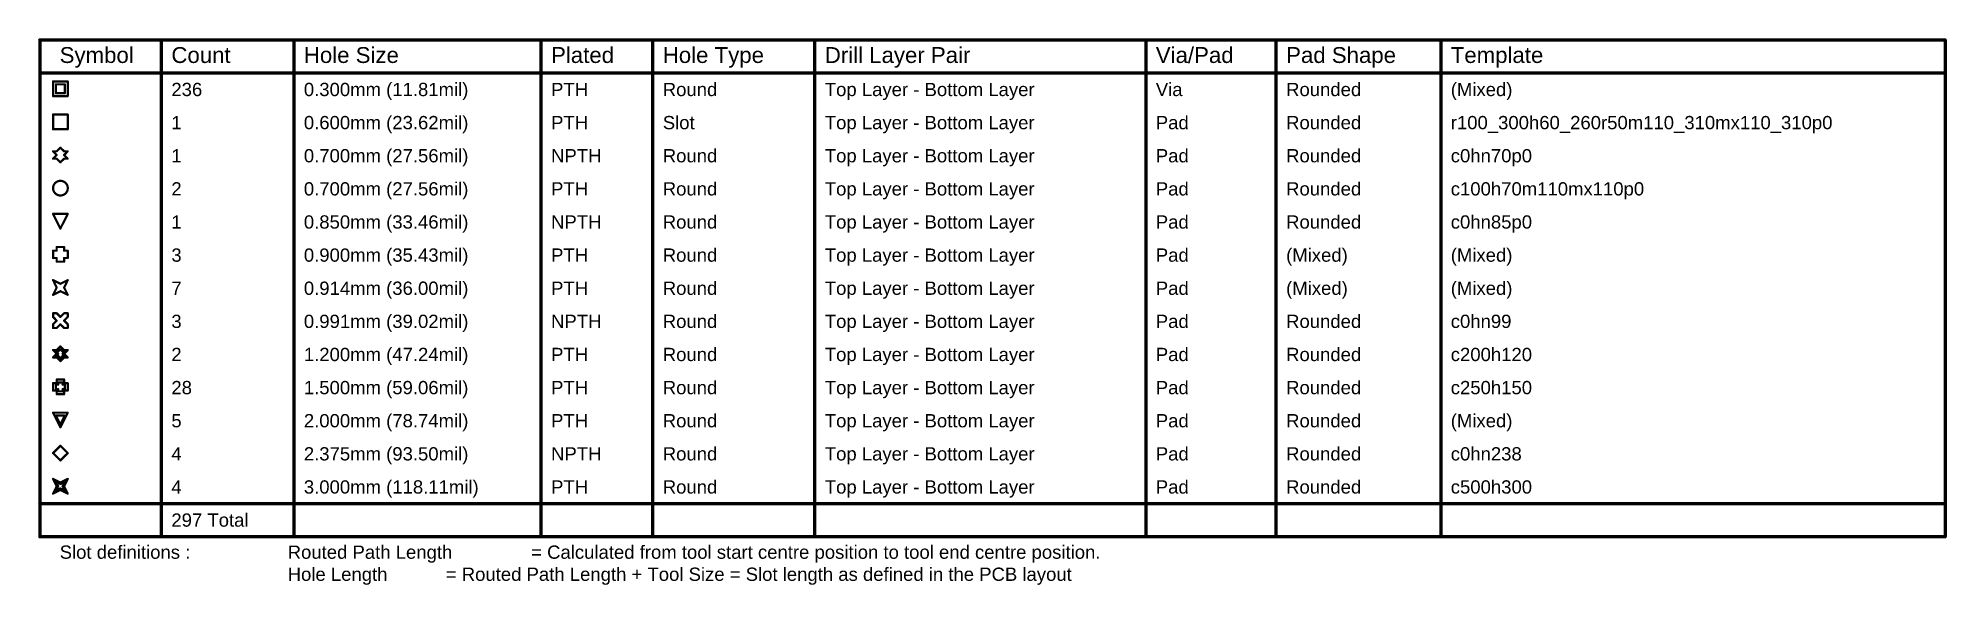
# Model space of a CAD drawing. Header units: inches. Extents: x -5 to 230, y -4 to 159.
# Drawn here: x -5.3 to 214.2, y 95.7 to 158.5 of the extents above; entities that cross this region are included whole.
import ezdxf

# ---------------------------------------------------------------- set-up
doc = ezdxf.new("R2010")
doc.units = ezdxf.units.IN
doc.layers.add('Drill Drawing', color=1, linetype='Continuous')
doc.styles.add('Arial', font='', dxfattribs={"height": 0.2})
doc.styles.get('Arial').set_extended_font_data('Arial')

msp = doc.modelspace()

# ---------------------------------------------------------------- texts
at = {"layer": 'Drill Drawing', "style": 'Arial'}
for s, height, p in [('Symbol', 1.829, (-2.86, 155.68)), ('Count', 1.829, (9.99, 155.68)), ('Hole Size', 1.829, (25.23, 155.68)), ('Plated', 1.829, (53.67, 155.68)), ('Hole Type', 1.829, (66.52, 155.68)), ('Drill Layer Pair', 1.8288, (85.16, 155.68)), ('Via/Pad', 1.829, (123.24, 155.68)), ('Pad Shape', 1.829, (138.23, 155.68)), ('Template', 1.829, (157.17, 155.68)), ('236', 1.524, (9.99, 151.87)), ('0.300mm (11.81mil)', 1.524, (25.23, 151.87)), ('PTH', 1.524, (53.67, 151.87)), ('Round', 1.524, (66.52, 151.87)), ('Top Layer - Bottom Layer', 1.524, (85.16, 151.87)), ('Via', 1.524, (123.24, 151.87)), ('Rounded', 1.524, (138.23, 151.87)), ('(Mixed)', 1.524, (157.17, 151.87)), ('1', 1.52, (9.99, 148.06)), ('0.600mm (23.62mil)', 1.524, (25.23, 148.06)), ('PTH', 1.524, (53.67, 148.06)), ('Slot', 1.524, (66.52, 148.06)), ('Top Layer - Bottom Layer', 1.524, (85.16, 148.06)), ('Pad', 1.524, (123.24, 148.06)), ('Rounded', 1.524, (138.23, 148.06)), ('r100_300h60_260r50m110_310mx110_310p0', 1.524, (157.17, 148.06)), ('1', 1.52, (9.99, 144.25)), ('0.700mm (27.56mil)', 1.524, (25.23, 144.25)), ('NPTH', 1.524, (53.67, 144.25)), ('Round', 1.524, (66.52, 144.25)), ('Top Layer - Bottom Layer', 1.524, (85.16, 144.25)), ('Pad', 1.524, (123.24, 144.25)), ('Rounded', 1.524, (138.23, 144.25)), ('c0hn70p0', 1.524, (157.17, 144.25)), ('2', 1.52, (9.99, 140.44)), ('0.700mm (27.56mil)', 1.524, (25.23, 140.44)), ('PTH', 1.524, (53.67, 140.44)), ('Round', 1.524, (66.52, 140.44)), ('Top Layer - Bottom Layer', 1.524, (85.16, 140.44)), ('Pad', 1.524, (123.24, 140.44)), ('Rounded', 1.524, (138.23, 140.44)), ('c100h70m110mx110p0', 1.524, (157.17, 140.44)), ('1', 1.52, (9.99, 136.63)), ('0.850mm (33.46mil)', 1.524, (25.23, 136.63)), ('NPTH', 1.524, (53.67, 136.63)), ('Round', 1.524, (66.52, 136.63)), ('Top Layer - Bottom Layer', 1.524, (85.16, 136.63)), ('Pad', 1.524, (123.24, 136.63)), ('Rounded', 1.524, (138.23, 136.63)), ('c0hn85p0', 1.524, (157.17, 136.63)), ('3', 1.52, (9.99, 132.82)), ('0.900mm (35.43mil)', 1.524, (25.23, 132.82)), ('PTH', 1.524, (53.67, 132.82)), ('Round', 1.524, (66.52, 132.82)), ('Top Layer - Bottom Layer', 1.524, (85.16, 132.82)), ('Pad', 1.524, (123.24, 132.82)), ('(Mixed)', 1.524, (138.23, 132.82)), ('(Mixed)', 1.524, (157.17, 132.82)), ('7', 1.52, (9.99, 129.01)), ('0.914mm (36.00mil)', 1.524, (25.23, 129.01)), ('PTH', 1.524, (53.67, 129.01)), ('Round', 1.524, (66.52, 129.01)), ('Top Layer - Bottom Layer', 1.524, (85.16, 129.01)), ('Pad', 1.524, (123.24, 129.01)), ('(Mixed)', 1.524, (138.23, 129.01)), ('(Mixed)', 1.524, (157.17, 129.01)), ('3', 1.52, (9.99, 125.2)), ('0.991mm (39.02mil)', 1.524, (25.23, 125.2)), ('NPTH', 1.524, (53.67, 125.2)), ('Round', 1.524, (66.52, 125.2)), ('Top Layer - Bottom Layer', 1.524, (85.16, 125.2)), ('Pad', 1.524, (123.24, 125.2)), ('Rounded', 1.524, (138.23, 125.2)), ('c0hn99', 1.524, (157.17, 125.2)), ('1.200mm (47.24mil)', 1.524, (25.23, 121.39)), ('Round', 1.524, (66.52, 121.39)), ('Pad', 1.524, (123.24, 121.39)), ('Rounded', 1.524, (138.23, 121.39)), ('c200h120', 1.524, (157.17, 121.39)), ('2', 1.52, (9.99, 121.39)), ('PTH', 1.524, (53.67, 121.39)), ('Top Layer - Bottom Layer', 1.524, (85.16, 121.39)), ('28', 1.524, (9.99, 117.58)), ('1.500mm (59.06mil)', 1.524, (25.23, 117.58)), ('PTH', 1.524, (53.67, 117.58)), ('Round', 1.524, (66.52, 117.58)), ('Top Layer - Bottom Layer', 1.524, (85.16, 117.58)), ('Pad', 1.524, (123.24, 117.58)), ('Rounded', 1.524, (138.23, 117.58)), ('c250h150', 1.524, (157.17, 117.58)), ('5', 1.52, (9.99, 113.77)), ('2.000mm (78.74mil)', 1.524, (25.23, 113.77)), ('PTH', 1.524, (53.67, 113.77)), ('Round', 1.524, (66.52, 113.77)), ('Top Layer - Bottom Layer', 1.524, (85.16, 113.77)), ('Pad', 1.524, (123.24, 113.77)), ('Rounded', 1.524, (138.23, 113.77)), ('(Mixed)', 1.524, (157.17, 113.77)), ('4', 1.52, (9.99, 109.96)), ('2.375mm (93.50mil)', 1.524, (25.23, 109.96)), ('NPTH', 1.524, (53.67, 109.96)), ('Round', 1.524, (66.52, 109.96)), ('Top Layer - Bottom Layer', 1.524, (85.16, 109.96)), ('Pad', 1.524, (123.24, 109.96)), ('Rounded', 1.524, (138.23, 109.96)), ('c0hn238', 1.524, (157.17, 109.96)), ('4', 1.52, (9.99, 106.15)), ('3.000mm (118.11mil)', 1.524, (25.23, 106.15)), ('PTH', 1.524, (53.67, 106.15)), ('Round', 1.524, (66.52, 106.15)), ('Top Layer - Bottom Layer', 1.524, (85.16, 106.15)), ('Pad', 1.524, (123.24, 106.15)), ('Rounded', 1.524, (138.23, 106.15)), ('c500h300', 1.524, (157.17, 106.15)), ('297 Total', 1.524, (9.99, 102.34)), ('Slot definitions :', 1.524, (-2.86, 98.65)), ('Routed Path Length', 1.524, (23.37, 98.65)), ('= Calculated from tool start centre position to tool end centre position.', 1.524, (51.38, 98.65)), ('Hole Length', 1.524, (23.37, 96.11)), (' = Routed Path Length + Tool Size = Slot length as defined in the PCB layout', 1.524, (40.97, 96.11))]:
    msp.add_text(s, height=height, dxfattribs=at).set_placement(p)

# ---------------------------------------------------------------- linework, layer by layer
at = {"layer": 'Drill Drawing'}
for points in [[(-5.14, 158.34, 0.381, 0.381, 0), (214.05, 158.34, 0.381, 0.381, 0)], [(-5.14, 101.19, 0.381, 0.381, 0), (-5.14, 158.34, 0.381, 0.381, 0)], [(8.85, 101.19, 0.381, 0.381, 0), (8.85, 158.34, 0.381, 0.381, 0)], [(24.08, 101.19, 0.381, 0.381, 0), (24.08, 158.34, 0.381, 0.381, 0)], [(52.52, 101.19, 0.381, 0.381, 0), (52.52, 158.34, 0.381, 0.381, 0)], [(65.37, 101.19, 0.381, 0.381, 0), (65.37, 158.34, 0.381, 0.381, 0)], [(84.01, 101.19, 0.381, 0.381, 0), (84.01, 158.34, 0.381, 0.381, 0)], [(122.1, 101.19, 0.381, 0.381, 0), (122.1, 158.34, 0.381, 0.381, 0)], [(137.08, 101.19, 0.381, 0.381, 0), (137.08, 158.34, 0.381, 0.381, 0)], [(156.03, 101.19, 0.381, 0.381, 0), (156.03, 158.34, 0.381, 0.381, 0)], [(214.05, 101.19, 0.381, 0.381, 0), (214.05, 158.34, 0.381, 0.381, 0)], [(-5.14, 154.53, 0.381, 0.381, 0), (214.05, 154.53, 0.381, 0.381, 0)], [(-3.62, 153.56, 0.254, 0.254, 0), (-1.93, 153.56, 0.254, 0.254, 0)], [(-3.62, 151.87, 0.254, 0.254, 0), (-3.62, 153.56, 0.254, 0.254, 0)], [(-3.62, 151.87, 0.254, 0.254, 0), (-1.93, 151.87, 0.254, 0.254, 0)], [(-3.29, 153.22, 0.254, 0.254, 0), (-2.27, 153.22, 0.254, 0.254, 0)], [(-3.29, 152.2, 0.254, 0.254, 0), (-3.29, 153.22, 0.254, 0.254, 0)], [(-3.29, 152.2, 0.254, 0.254, 0), (-2.27, 152.2, 0.254, 0.254, 0)], [(-2.27, 152.2, 0.254, 0.254, 0), (-2.27, 153.22, 0.254, 0.254, 0)], [(-1.93, 151.87, 0.254, 0.254, 0), (-1.93, 153.56, 0.254, 0.254, 0)], [(-3.62, 149.75, 0.254, 0.254, 0), (-1.93, 149.75, 0.254, 0.254, 0)], [(-3.62, 148.06, 0.254, 0.254, 0), (-3.62, 149.75, 0.254, 0.254, 0)], [(-1.93, 148.06, 0.254, 0.254, 0), (-1.93, 149.75, 0.254, 0.254, 0)], [(-3.62, 148.06, 0.254, 0.254, 0), (-1.93, 148.06, 0.254, 0.254, 0)], [(-3.62, 145.52, 0.254, 0.254, 0), (-3.2, 145.09, 0.254, 0.254, 0)], [(-3.62, 145.52, 0.254, 0.254, 0), (-3.2, 145.52, 0.254, 0.254, 0)], [(-3.62, 144.67, 0.254, 0.254, 0), (-3.2, 145.09, 0.254, 0.254, 0)], [(-3.2, 145.52, 0.254, 0.254, 0), (-2.78, 145.94, 0.254, 0.254, 0)], [(-2.78, 145.94, 0.254, 0.254, 0), (-2.35, 145.52, 0.254, 0.254, 0)], [(-2.35, 145.52, 0.254, 0.254, 0), (-1.93, 145.52, 0.254, 0.254, 0)], [(-2.35, 145.09, 0.254, 0.254, 0), (-1.93, 145.52, 0.254, 0.254, 0)], [(-2.35, 145.09, 0.254, 0.254, 0), (-1.93, 144.67, 0.254, 0.254, 0)], [(-3.62, 144.67, 0.254, 0.254, 0), (-3.2, 144.67, 0.254, 0.254, 0)], [(-3.2, 144.67, 0.254, 0.254, 0), (-2.78, 144.25, 0.254, 0.254, 0)], [(-2.78, 144.25, 0.254, 0.254, 0), (-2.35, 144.67, 0.254, 0.254, 0)], [(-2.35, 144.67, 0.254, 0.254, 0), (-1.93, 144.67, 0.254, 0.254, 0)], [(-3.62, 138.32, 0.254, 0.254, 0), (-1.93, 138.32, 0.254, 0.254, 0)], [(-3.62, 138.32, 0.254, 0.254, 0), (-2.78, 136.63, 0.254, 0.254, 0)], [(-2.78, 136.63, 0.254, 0.254, 0), (-1.93, 138.32, 0.254, 0.254, 0)], [(-3.62, 133.24, 0.254, 0.254, 0), (-3.62, 134.09, 0.254, 0.254, 0)], [(-3.62, 134.09, 0.254, 0.254, 0), (-3.2, 134.09, 0.254, 0.254, 0)], [(-3.2, 134.09, 0.254, 0.254, 0), (-3.2, 134.51, 0.254, 0.254, 0)], [(-3.2, 134.51, 0.254, 0.254, 0), (-2.35, 134.51, 0.254, 0.254, 0)], [(-2.35, 134.09, 0.254, 0.254, 0), (-2.35, 134.51, 0.254, 0.254, 0)], [(-2.35, 134.09, 0.254, 0.254, 0), (-1.93, 134.09, 0.254, 0.254, 0)], [(-1.93, 133.24, 0.254, 0.254, 0), (-1.93, 134.09, 0.254, 0.254, 0)], [(-3.62, 133.24, 0.254, 0.254, 0), (-3.2, 133.24, 0.254, 0.254, 0)], [(-3.2, 132.82, 0.254, 0.254, 0), (-3.2, 133.24, 0.254, 0.254, 0)], [(-3.2, 132.82, 0.254, 0.254, 0), (-2.35, 132.82, 0.254, 0.254, 0)], [(-2.35, 133.24, 0.254, 0.254, 0), (-1.93, 133.24, 0.254, 0.254, 0)], [(-2.35, 132.82, 0.254, 0.254, 0), (-2.35, 133.24, 0.254, 0.254, 0)], [(-3.62, 130.7, 0.254, 0.254, 0), (-2.78, 130.28, 0.254, 0.254, 0)], [(-3.62, 130.7, 0.254, 0.254, 0), (-3.2, 129.85, 0.254, 0.254, 0)], [(-3.62, 129.01, 0.254, 0.254, 0), (-3.2, 129.85, 0.254, 0.254, 0)], [(-3.62, 129.01, 0.254, 0.254, 0), (-2.78, 129.43, 0.254, 0.254, 0)], [(-2.78, 130.28, 0.254, 0.254, 0), (-1.93, 130.7, 0.254, 0.254, 0)], [(-2.78, 129.43, 0.254, 0.254, 0), (-1.93, 129.01, 0.254, 0.254, 0)], [(-2.35, 129.85, 0.254, 0.254, 0), (-1.93, 130.7, 0.254, 0.254, 0)], [(-2.35, 129.85, 0.254, 0.254, 0), (-1.93, 129.01, 0.254, 0.254, 0)], [(-3.62, 126.47, 0.254, 0.254, 0), (-3.62, 126.89, 0.254, 0.254, 0)], [(-3.62, 126.89, 0.254, 0.254, 0), (-3.2, 126.89, 0.254, 0.254, 0)], [(-3.62, 126.47, 0.254, 0.254, 0), (-3.2, 126.04, 0.254, 0.254, 0)], [(-3.62, 125.62, 0.254, 0.254, 0), (-3.2, 126.04, 0.254, 0.254, 0)], [(-3.62, 125.2, 0.254, 0.254, 0), (-3.62, 125.62, 0.254, 0.254, 0)], [(-3.62, 125.2, 0.254, 0.254, 0), (-3.2, 125.2, 0.254, 0.254, 0)], [(-3.2, 126.89, 0.254, 0.254, 0), (-2.78, 126.47, 0.254, 0.254, 0)], [(-3.2, 125.2, 0.254, 0.254, 0), (-2.78, 125.62, 0.254, 0.254, 0)], [(-2.78, 126.47, 0.254, 0.254, 0), (-2.35, 126.89, 0.254, 0.254, 0)], [(-2.78, 125.62, 0.254, 0.254, 0), (-2.35, 125.2, 0.254, 0.254, 0)], [(-2.35, 126.89, 0.254, 0.254, 0), (-1.93, 126.89, 0.254, 0.254, 0)], [(-2.35, 126.04, 0.254, 0.254, 0), (-1.93, 126.47, 0.254, 0.254, 0)], [(-2.35, 126.04, 0.254, 0.254, 0), (-1.93, 125.62, 0.254, 0.254, 0)], [(-2.35, 125.2, 0.254, 0.254, 0), (-1.93, 125.2, 0.254, 0.254, 0)], [(-1.93, 126.47, 0.254, 0.254, 0), (-1.93, 126.89, 0.254, 0.254, 0)], [(-1.93, 125.2, 0.254, 0.254, 0), (-1.93, 125.62, 0.254, 0.254, 0)], [(-3.2, 122.66, 0.254, 0.254, 0), (-2.78, 123.08, 0.254, 0.254, 0)], [(-2.78, 123.08, 0.254, 0.254, 0), (-2.35, 122.66, 0.254, 0.254, 0)], [(-3.62, 122.66, 0.254, 0.254, 0), (-3.2, 122.23, 0.254, 0.254, 0)], [(-3.62, 122.66, 0.254, 0.254, 0), (-3.2, 122.66, 0.254, 0.254, 0)], [(-3.62, 121.81, 0.254, 0.254, 0), (-3.2, 122.23, 0.254, 0.254, 0)], [(-3.62, 121.81, 0.254, 0.254, 0), (-3.2, 121.81, 0.254, 0.254, 0)], [(-3.29, 122.49, 0.254, 0.254, 0), (-3.03, 122.23, 0.254, 0.254, 0)], [(-3.29, 122.49, 0.254, 0.254, 0), (-3.03, 122.49, 0.254, 0.254, 0)], [(-3.29, 121.98, 0.254, 0.254, 0), (-3.03, 122.23, 0.254, 0.254, 0)], [(-3.29, 121.98, 0.254, 0.254, 0), (-3.03, 121.98, 0.254, 0.254, 0)], [(-3.2, 121.81, 0.254, 0.254, 0), (-2.78, 121.39, 0.254, 0.254, 0)], [(-3.03, 122.49, 0.254, 0.254, 0), (-2.78, 122.74, 0.254, 0.254, 0)], [(-3.03, 121.98, 0.254, 0.254, 0), (-2.78, 121.72, 0.254, 0.254, 0)], [(-2.78, 122.74, 0.254, 0.254, 0), (-2.52, 122.49, 0.254, 0.254, 0)], [(-2.78, 121.72, 0.254, 0.254, 0), (-2.52, 121.98, 0.254, 0.254, 0)], [(-2.78, 121.39, 0.254, 0.254, 0), (-2.35, 121.81, 0.254, 0.254, 0)], [(-2.52, 122.49, 0.254, 0.254, 0), (-2.27, 122.49, 0.254, 0.254, 0)], [(-2.52, 122.23, 0.254, 0.254, 0), (-2.27, 122.49, 0.254, 0.254, 0)], [(-2.52, 122.23, 0.254, 0.254, 0), (-2.27, 121.98, 0.254, 0.254, 0)], [(-2.52, 121.98, 0.254, 0.254, 0), (-2.27, 121.98, 0.254, 0.254, 0)], [(-2.35, 122.66, 0.254, 0.254, 0), (-1.93, 122.66, 0.254, 0.254, 0)], [(-2.35, 122.23, 0.254, 0.254, 0), (-1.93, 122.66, 0.254, 0.254, 0)], [(-2.35, 122.23, 0.254, 0.254, 0), (-1.93, 121.81, 0.254, 0.254, 0)], [(-2.35, 121.81, 0.254, 0.254, 0), (-1.93, 121.81, 0.254, 0.254, 0)], [(-3.62, 118, 0.254, 0.254, 0), (-3.62, 118.85, 0.254, 0.254, 0)], [(-3.62, 118.85, 0.254, 0.254, 0), (-3.2, 118.85, 0.254, 0.254, 0)], [(-3.29, 118.17, 0.254, 0.254, 0), (-3.29, 118.68, 0.254, 0.254, 0)], [(-3.29, 118.68, 0.254, 0.254, 0), (-3.03, 118.68, 0.254, 0.254, 0)], [(-3.2, 118.85, 0.254, 0.254, 0), (-3.2, 119.27, 0.254, 0.254, 0)], [(-3.2, 119.27, 0.254, 0.254, 0), (-2.35, 119.27, 0.254, 0.254, 0)], [(-3.03, 118.68, 0.254, 0.254, 0), (-3.03, 118.93, 0.254, 0.254, 0)], [(-3.03, 118.93, 0.254, 0.254, 0), (-2.52, 118.93, 0.254, 0.254, 0)], [(-2.52, 118.68, 0.254, 0.254, 0), (-2.52, 118.93, 0.254, 0.254, 0)], [(-2.52, 118.68, 0.254, 0.254, 0), (-2.27, 118.68, 0.254, 0.254, 0)], [(-2.35, 118.85, 0.254, 0.254, 0), (-2.35, 119.27, 0.254, 0.254, 0)], [(-2.35, 118.85, 0.254, 0.254, 0), (-1.93, 118.85, 0.254, 0.254, 0)], [(-2.27, 118.17, 0.254, 0.254, 0), (-2.27, 118.68, 0.254, 0.254, 0)], [(-1.93, 118, 0.254, 0.254, 0), (-1.93, 118.85, 0.254, 0.254, 0)], [(-3.62, 118, 0.254, 0.254, 0), (-3.2, 118, 0.254, 0.254, 0)], [(-3.29, 118.17, 0.254, 0.254, 0), (-3.03, 118.17, 0.254, 0.254, 0)], [(-3.2, 117.58, 0.254, 0.254, 0), (-3.2, 118, 0.254, 0.254, 0)], [(-3.2, 117.58, 0.254, 0.254, 0), (-2.35, 117.58, 0.254, 0.254, 0)], [(-3.03, 117.91, 0.254, 0.254, 0), (-3.03, 118.17, 0.254, 0.254, 0)], [(-3.03, 117.91, 0.254, 0.254, 0), (-2.52, 117.91, 0.254, 0.254, 0)], [(-2.52, 118.17, 0.254, 0.254, 0), (-2.27, 118.17, 0.254, 0.254, 0)], [(-2.52, 117.91, 0.254, 0.254, 0), (-2.52, 118.17, 0.254, 0.254, 0)], [(-2.35, 118, 0.254, 0.254, 0), (-1.93, 118, 0.254, 0.254, 0)], [(-2.35, 117.58, 0.254, 0.254, 0), (-2.35, 118, 0.254, 0.254, 0)], [(-3.62, 115.46, 0.254, 0.254, 0), (-1.93, 115.46, 0.254, 0.254, 0)], [(-3.62, 115.46, 0.254, 0.254, 0), (-2.78, 113.77, 0.254, 0.254, 0)], [(-3.29, 115.12, 0.254, 0.254, 0), (-2.27, 115.12, 0.254, 0.254, 0)], [(-3.29, 115.12, 0.254, 0.254, 0), (-2.78, 114.1, 0.254, 0.254, 0)], [(-2.78, 113.77, 0.254, 0.254, 0), (-1.93, 115.46, 0.254, 0.254, 0)], [(-2.78, 114.1, 0.254, 0.254, 0), (-2.27, 115.12, 0.254, 0.254, 0)], [(-3.62, 110.8, 0.254, 0.254, 0), (-2.78, 111.65, 0.254, 0.254, 0)], [(-3.62, 110.8, 0.254, 0.254, 0), (-2.78, 109.96, 0.254, 0.254, 0)], [(-2.78, 111.65, 0.254, 0.254, 0), (-1.93, 110.8, 0.254, 0.254, 0)], [(-2.78, 109.96, 0.254, 0.254, 0), (-1.93, 110.8, 0.254, 0.254, 0)], [(-3.62, 107.84, 0.254, 0.254, 0), (-2.78, 107.42, 0.254, 0.254, 0)], [(-3.62, 107.84, 0.254, 0.254, 0), (-3.2, 106.99, 0.254, 0.254, 0)], [(-3.29, 107.5, 0.254, 0.254, 0), (-2.78, 107.25, 0.254, 0.254, 0)], [(-3.29, 107.5, 0.254, 0.254, 0), (-3.03, 106.99, 0.254, 0.254, 0)], [(-2.78, 107.42, 0.254, 0.254, 0), (-1.93, 107.84, 0.254, 0.254, 0)], [(-2.78, 107.25, 0.254, 0.254, 0), (-2.27, 107.5, 0.254, 0.254, 0)], [(-2.52, 106.99, 0.254, 0.254, 0), (-2.27, 107.5, 0.254, 0.254, 0)], [(-2.35, 106.99, 0.254, 0.254, 0), (-1.93, 107.84, 0.254, 0.254, 0)], [(-3.62, 106.15, 0.254, 0.254, 0), (-3.2, 106.99, 0.254, 0.254, 0)], [(-3.62, 106.15, 0.254, 0.254, 0), (-2.78, 106.57, 0.254, 0.254, 0)], [(-3.29, 106.48, 0.254, 0.254, 0), (-3.03, 106.99, 0.254, 0.254, 0)], [(-3.29, 106.48, 0.254, 0.254, 0), (-2.78, 106.74, 0.254, 0.254, 0)], [(-2.78, 106.74, 0.254, 0.254, 0), (-2.27, 106.48, 0.254, 0.254, 0)], [(-2.78, 106.57, 0.254, 0.254, 0), (-1.93, 106.15, 0.254, 0.254, 0)], [(-2.52, 106.99, 0.254, 0.254, 0), (-2.27, 106.48, 0.254, 0.254, 0)], [(-2.35, 106.99, 0.254, 0.254, 0), (-1.93, 106.15, 0.254, 0.254, 0)], [(-5.14, 105, 0.381, 0.381, 0), (214.05, 105, 0.381, 0.381, 0)], [(-5.14, 101.19, 0.381, 0.381, 0), (214.05, 101.19, 0.381, 0.381, 0)]]:
    msp.add_lwpolyline(points, format="xyseb", dxfattribs=at)
for points in [[(-5.24, 158.34, 0.191, 0.191, 1), (-5.05, 158.34, 0.191, 0.191, 1)], [(-5.24, 158.34, 0.191, 0.191, 1), (-5.05, 158.34, 0.191, 0.191, 1)], [(8.75, 158.34, 0.191, 0.191, 1), (8.94, 158.34, 0.191, 0.191, 1)], [(23.99, 158.34, 0.191, 0.191, 1), (24.18, 158.34, 0.191, 0.191, 1)], [(52.43, 158.34, 0.191, 0.191, 1), (52.62, 158.34, 0.191, 0.191, 1)], [(65.28, 158.34, 0.191, 0.191, 1), (65.47, 158.34, 0.191, 0.191, 1)], [(83.92, 158.34, 0.191, 0.191, 1), (84.11, 158.34, 0.191, 0.191, 1)], [(122.01, 158.34, 0.191, 0.191, 1), (122.2, 158.34, 0.191, 0.191, 1)], [(136.99, 158.34, 0.191, 0.191, 1), (137.18, 158.34, 0.191, 0.191, 1)], [(155.93, 158.34, 0.191, 0.191, 1), (156.12, 158.34, 0.191, 0.191, 1)], [(213.95, 158.34, 0.191, 0.191, 1), (214.14, 158.34, 0.191, 0.191, 1)], [(213.95, 158.34, 0.191, 0.191, 1), (214.14, 158.34, 0.191, 0.191, 1)], [(-5.24, 154.53, 0.191, 0.191, 1), (-5.05, 154.53, 0.191, 0.191, 1)], [(213.95, 154.53, 0.191, 0.191, 1), (214.14, 154.53, 0.191, 0.191, 1)], [(-3.69, 153.56, 0.127, 0.127, 1), (-3.56, 153.56, 0.127, 0.127, 1)], [(-3.69, 153.56, 0.127, 0.127, 1), (-3.56, 153.56, 0.127, 0.127, 1)], [(-3.69, 151.87, 0.127, 0.127, 1), (-3.56, 151.87, 0.127, 0.127, 1)], [(-3.69, 151.87, 0.127, 0.127, 1), (-3.56, 151.87, 0.127, 0.127, 1)], [(-3.35, 153.22, 0.127, 0.127, 1), (-3.22, 153.22, 0.127, 0.127, 1)], [(-3.35, 153.22, 0.127, 0.127, 1), (-3.22, 153.22, 0.127, 0.127, 1)], [(-3.35, 152.2, 0.127, 0.127, 1), (-3.22, 152.2, 0.127, 0.127, 1)], [(-3.35, 152.2, 0.127, 0.127, 1), (-3.22, 152.2, 0.127, 0.127, 1)], [(-2.33, 153.22, 0.127, 0.127, 1), (-2.21, 153.22, 0.127, 0.127, 1)], [(-2.33, 153.22, 0.127, 0.127, 1), (-2.21, 153.22, 0.127, 0.127, 1)], [(-2.33, 152.2, 0.127, 0.127, 1), (-2.21, 152.2, 0.127, 0.127, 1)], [(-2.33, 152.2, 0.127, 0.127, 1), (-2.21, 152.2, 0.127, 0.127, 1)], [(-1.99, 153.56, 0.127, 0.127, 1), (-1.87, 153.56, 0.127, 0.127, 1)], [(-1.99, 153.56, 0.127, 0.127, 1), (-1.87, 153.56, 0.127, 0.127, 1)], [(-1.99, 151.87, 0.127, 0.127, 1), (-1.87, 151.87, 0.127, 0.127, 1)], [(-1.99, 151.87, 0.127, 0.127, 1), (-1.87, 151.87, 0.127, 0.127, 1)], [(-3.69, 149.75, 0.127, 0.127, 1), (-3.56, 149.75, 0.127, 0.127, 1)], [(-3.69, 149.75, 0.127, 0.127, 1), (-3.56, 149.75, 0.127, 0.127, 1)], [(-1.99, 149.75, 0.127, 0.127, 1), (-1.87, 149.75, 0.127, 0.127, 1)], [(-1.99, 149.75, 0.127, 0.127, 1), (-1.87, 149.75, 0.127, 0.127, 1)], [(-3.69, 148.06, 0.127, 0.127, 1), (-3.56, 148.06, 0.127, 0.127, 1)], [(-3.69, 148.06, 0.127, 0.127, 1), (-3.56, 148.06, 0.127, 0.127, 1)], [(-1.99, 148.06, 0.127, 0.127, 1), (-1.87, 148.06, 0.127, 0.127, 1)], [(-1.99, 148.06, 0.127, 0.127, 1), (-1.87, 148.06, 0.127, 0.127, 1)], [(-3.69, 145.52, 0.127, 0.127, 1), (-3.56, 145.52, 0.127, 0.127, 1)], [(-3.69, 145.52, 0.127, 0.127, 1), (-3.56, 145.52, 0.127, 0.127, 1)], [(-3.26, 145.52, 0.127, 0.127, 1), (-3.14, 145.52, 0.127, 0.127, 1)], [(-3.26, 145.52, 0.127, 0.127, 1), (-3.14, 145.52, 0.127, 0.127, 1)], [(-3.26, 145.09, 0.127, 0.127, 1), (-3.14, 145.09, 0.127, 0.127, 1)], [(-3.26, 145.09, 0.127, 0.127, 1), (-3.14, 145.09, 0.127, 0.127, 1)], [(-2.84, 145.94, 0.127, 0.127, 1), (-2.71, 145.94, 0.127, 0.127, 1)], [(-2.84, 145.94, 0.127, 0.127, 1), (-2.71, 145.94, 0.127, 0.127, 1)], [(-2.42, 145.52, 0.127, 0.127, 1), (-2.29, 145.52, 0.127, 0.127, 1)], [(-2.42, 145.52, 0.127, 0.127, 1), (-2.29, 145.52, 0.127, 0.127, 1)], [(-2.42, 145.09, 0.127, 0.127, 1), (-2.29, 145.09, 0.127, 0.127, 1)], [(-2.42, 145.09, 0.127, 0.127, 1), (-2.29, 145.09, 0.127, 0.127, 1)], [(-1.99, 145.52, 0.127, 0.127, 1), (-1.87, 145.52, 0.127, 0.127, 1)], [(-1.99, 145.52, 0.127, 0.127, 1), (-1.87, 145.52, 0.127, 0.127, 1)], [(-3.69, 144.67, 0.127, 0.127, 1), (-3.56, 144.67, 0.127, 0.127, 1)], [(-3.69, 144.67, 0.127, 0.127, 1), (-3.56, 144.67, 0.127, 0.127, 1)], [(-3.26, 144.67, 0.127, 0.127, 1), (-3.14, 144.67, 0.127, 0.127, 1)], [(-3.26, 144.67, 0.127, 0.127, 1), (-3.14, 144.67, 0.127, 0.127, 1)], [(-2.84, 144.25, 0.127, 0.127, 1), (-2.71, 144.25, 0.127, 0.127, 1)], [(-2.84, 144.25, 0.127, 0.127, 1), (-2.71, 144.25, 0.127, 0.127, 1)], [(-2.42, 144.67, 0.127, 0.127, 1), (-2.29, 144.67, 0.127, 0.127, 1)], [(-2.42, 144.67, 0.127, 0.127, 1), (-2.29, 144.67, 0.127, 0.127, 1)], [(-1.99, 144.67, 0.127, 0.127, 1), (-1.87, 144.67, 0.127, 0.127, 1)], [(-1.99, 144.67, 0.127, 0.127, 1), (-1.87, 144.67, 0.127, 0.127, 1)], [(-1.93, 141.28, 0.254, 0.254, 1), (-3.62, 141.28, 0.254, 0.254, 1)], [(-3.69, 141.28, 0.127, 0.127, 1), (-3.56, 141.28, 0.127, 0.127, 1)], [(-1.99, 141.28, 0.127, 0.127, 1), (-1.87, 141.28, 0.127, 0.127, 1)], [(-3.69, 138.32, 0.127, 0.127, 1), (-3.56, 138.32, 0.127, 0.127, 1)], [(-3.69, 138.32, 0.127, 0.127, 1), (-3.56, 138.32, 0.127, 0.127, 1)], [(-1.99, 138.32, 0.127, 0.127, 1), (-1.87, 138.32, 0.127, 0.127, 1)], [(-1.99, 138.32, 0.127, 0.127, 1), (-1.87, 138.32, 0.127, 0.127, 1)], [(-2.84, 136.63, 0.127, 0.127, 1), (-2.71, 136.63, 0.127, 0.127, 1)], [(-2.84, 136.63, 0.127, 0.127, 1), (-2.71, 136.63, 0.127, 0.127, 1)], [(-3.69, 134.09, 0.127, 0.127, 1), (-3.56, 134.09, 0.127, 0.127, 1)], [(-3.69, 134.09, 0.127, 0.127, 1), (-3.56, 134.09, 0.127, 0.127, 1)], [(-3.26, 134.51, 0.127, 0.127, 1), (-3.14, 134.51, 0.127, 0.127, 1)], [(-3.26, 134.51, 0.127, 0.127, 1), (-3.14, 134.51, 0.127, 0.127, 1)], [(-3.26, 134.09, 0.127, 0.127, 1), (-3.14, 134.09, 0.127, 0.127, 1)], [(-3.26, 134.09, 0.127, 0.127, 1), (-3.14, 134.09, 0.127, 0.127, 1)], [(-2.42, 134.51, 0.127, 0.127, 1), (-2.29, 134.51, 0.127, 0.127, 1)], [(-2.42, 134.51, 0.127, 0.127, 1), (-2.29, 134.51, 0.127, 0.127, 1)], [(-2.42, 134.09, 0.127, 0.127, 1), (-2.29, 134.09, 0.127, 0.127, 1)], [(-2.42, 134.09, 0.127, 0.127, 1), (-2.29, 134.09, 0.127, 0.127, 1)], [(-1.99, 134.09, 0.127, 0.127, 1), (-1.87, 134.09, 0.127, 0.127, 1)], [(-1.99, 134.09, 0.127, 0.127, 1), (-1.87, 134.09, 0.127, 0.127, 1)], [(-3.69, 133.24, 0.127, 0.127, 1), (-3.56, 133.24, 0.127, 0.127, 1)], [(-3.69, 133.24, 0.127, 0.127, 1), (-3.56, 133.24, 0.127, 0.127, 1)], [(-3.26, 133.24, 0.127, 0.127, 1), (-3.14, 133.24, 0.127, 0.127, 1)], [(-3.26, 133.24, 0.127, 0.127, 1), (-3.14, 133.24, 0.127, 0.127, 1)], [(-3.26, 132.82, 0.127, 0.127, 1), (-3.14, 132.82, 0.127, 0.127, 1)], [(-3.26, 132.82, 0.127, 0.127, 1), (-3.14, 132.82, 0.127, 0.127, 1)], [(-2.42, 133.24, 0.127, 0.127, 1), (-2.29, 133.24, 0.127, 0.127, 1)], [(-2.42, 133.24, 0.127, 0.127, 1), (-2.29, 133.24, 0.127, 0.127, 1)], [(-2.42, 132.82, 0.127, 0.127, 1), (-2.29, 132.82, 0.127, 0.127, 1)], [(-2.42, 132.82, 0.127, 0.127, 1), (-2.29, 132.82, 0.127, 0.127, 1)], [(-1.99, 133.24, 0.127, 0.127, 1), (-1.87, 133.24, 0.127, 0.127, 1)], [(-1.99, 133.24, 0.127, 0.127, 1), (-1.87, 133.24, 0.127, 0.127, 1)], [(-3.69, 130.7, 0.127, 0.127, 1), (-3.56, 130.7, 0.127, 0.127, 1)], [(-3.69, 130.7, 0.127, 0.127, 1), (-3.56, 130.7, 0.127, 0.127, 1)], [(-3.26, 129.85, 0.127, 0.127, 1), (-3.14, 129.85, 0.127, 0.127, 1)], [(-3.26, 129.85, 0.127, 0.127, 1), (-3.14, 129.85, 0.127, 0.127, 1)], [(-2.84, 130.28, 0.127, 0.127, 1), (-2.71, 130.28, 0.127, 0.127, 1)], [(-2.84, 130.28, 0.127, 0.127, 1), (-2.71, 130.28, 0.127, 0.127, 1)], [(-2.84, 129.43, 0.127, 0.127, 1), (-2.71, 129.43, 0.127, 0.127, 1)], [(-2.84, 129.43, 0.127, 0.127, 1), (-2.71, 129.43, 0.127, 0.127, 1)], [(-2.42, 129.85, 0.127, 0.127, 1), (-2.29, 129.85, 0.127, 0.127, 1)], [(-2.42, 129.85, 0.127, 0.127, 1), (-2.29, 129.85, 0.127, 0.127, 1)], [(-1.99, 130.7, 0.127, 0.127, 1), (-1.87, 130.7, 0.127, 0.127, 1)], [(-1.99, 130.7, 0.127, 0.127, 1), (-1.87, 130.7, 0.127, 0.127, 1)], [(-3.69, 129.01, 0.127, 0.127, 1), (-3.56, 129.01, 0.127, 0.127, 1)], [(-3.69, 129.01, 0.127, 0.127, 1), (-3.56, 129.01, 0.127, 0.127, 1)], [(-1.99, 129.01, 0.127, 0.127, 1), (-1.87, 129.01, 0.127, 0.127, 1)], [(-1.99, 129.01, 0.127, 0.127, 1), (-1.87, 129.01, 0.127, 0.127, 1)], [(-3.69, 126.89, 0.127, 0.127, 1), (-3.56, 126.89, 0.127, 0.127, 1)], [(-3.69, 126.89, 0.127, 0.127, 1), (-3.56, 126.89, 0.127, 0.127, 1)], [(-3.69, 126.47, 0.127, 0.127, 1), (-3.56, 126.47, 0.127, 0.127, 1)], [(-3.69, 126.47, 0.127, 0.127, 1), (-3.56, 126.47, 0.127, 0.127, 1)], [(-3.69, 125.62, 0.127, 0.127, 1), (-3.56, 125.62, 0.127, 0.127, 1)], [(-3.69, 125.62, 0.127, 0.127, 1), (-3.56, 125.62, 0.127, 0.127, 1)], [(-3.69, 125.2, 0.127, 0.127, 1), (-3.56, 125.2, 0.127, 0.127, 1)], [(-3.69, 125.2, 0.127, 0.127, 1), (-3.56, 125.2, 0.127, 0.127, 1)], [(-3.26, 126.89, 0.127, 0.127, 1), (-3.14, 126.89, 0.127, 0.127, 1)], [(-3.26, 126.89, 0.127, 0.127, 1), (-3.14, 126.89, 0.127, 0.127, 1)], [(-3.26, 126.04, 0.127, 0.127, 1), (-3.14, 126.04, 0.127, 0.127, 1)], [(-3.26, 126.04, 0.127, 0.127, 1), (-3.14, 126.04, 0.127, 0.127, 1)], [(-3.26, 125.2, 0.127, 0.127, 1), (-3.14, 125.2, 0.127, 0.127, 1)], [(-3.26, 125.2, 0.127, 0.127, 1), (-3.14, 125.2, 0.127, 0.127, 1)], [(-2.84, 126.47, 0.127, 0.127, 1), (-2.71, 126.47, 0.127, 0.127, 1)], [(-2.84, 126.47, 0.127, 0.127, 1), (-2.71, 126.47, 0.127, 0.127, 1)], [(-2.84, 125.62, 0.127, 0.127, 1), (-2.71, 125.62, 0.127, 0.127, 1)], [(-2.84, 125.62, 0.127, 0.127, 1), (-2.71, 125.62, 0.127, 0.127, 1)], [(-2.42, 126.89, 0.127, 0.127, 1), (-2.29, 126.89, 0.127, 0.127, 1)], [(-2.42, 126.89, 0.127, 0.127, 1), (-2.29, 126.89, 0.127, 0.127, 1)], [(-2.42, 126.04, 0.127, 0.127, 1), (-2.29, 126.04, 0.127, 0.127, 1)], [(-2.42, 126.04, 0.127, 0.127, 1), (-2.29, 126.04, 0.127, 0.127, 1)], [(-2.42, 125.2, 0.127, 0.127, 1), (-2.29, 125.2, 0.127, 0.127, 1)], [(-2.42, 125.2, 0.127, 0.127, 1), (-2.29, 125.2, 0.127, 0.127, 1)], [(-1.99, 126.89, 0.127, 0.127, 1), (-1.87, 126.89, 0.127, 0.127, 1)], [(-1.99, 126.89, 0.127, 0.127, 1), (-1.87, 126.89, 0.127, 0.127, 1)], [(-1.99, 126.47, 0.127, 0.127, 1), (-1.87, 126.47, 0.127, 0.127, 1)], [(-1.99, 126.47, 0.127, 0.127, 1), (-1.87, 126.47, 0.127, 0.127, 1)], [(-1.99, 125.62, 0.127, 0.127, 1), (-1.87, 125.62, 0.127, 0.127, 1)], [(-1.99, 125.62, 0.127, 0.127, 1), (-1.87, 125.62, 0.127, 0.127, 1)], [(-1.99, 125.2, 0.127, 0.127, 1), (-1.87, 125.2, 0.127, 0.127, 1)], [(-1.99, 125.2, 0.127, 0.127, 1), (-1.87, 125.2, 0.127, 0.127, 1)], [(-2.84, 123.08, 0.127, 0.127, 1), (-2.71, 123.08, 0.127, 0.127, 1)], [(-2.84, 123.08, 0.127, 0.127, 1), (-2.71, 123.08, 0.127, 0.127, 1)], [(-3.69, 122.66, 0.127, 0.127, 1), (-3.56, 122.66, 0.127, 0.127, 1)], [(-3.69, 122.66, 0.127, 0.127, 1), (-3.56, 122.66, 0.127, 0.127, 1)], [(-3.69, 121.81, 0.127, 0.127, 1), (-3.56, 121.81, 0.127, 0.127, 1)], [(-3.69, 121.81, 0.127, 0.127, 1), (-3.56, 121.81, 0.127, 0.127, 1)], [(-3.35, 122.49, 0.127, 0.127, 1), (-3.22, 122.49, 0.127, 0.127, 1)], [(-3.35, 122.49, 0.127, 0.127, 1), (-3.22, 122.49, 0.127, 0.127, 1)], [(-3.35, 121.98, 0.127, 0.127, 1), (-3.22, 121.98, 0.127, 0.127, 1)], [(-3.35, 121.98, 0.127, 0.127, 1), (-3.22, 121.98, 0.127, 0.127, 1)], [(-3.26, 122.66, 0.127, 0.127, 1), (-3.14, 122.66, 0.127, 0.127, 1)], [(-3.26, 122.66, 0.127, 0.127, 1), (-3.14, 122.66, 0.127, 0.127, 1)], [(-3.26, 122.23, 0.127, 0.127, 1), (-3.14, 122.23, 0.127, 0.127, 1)], [(-3.26, 122.23, 0.127, 0.127, 1), (-3.14, 122.23, 0.127, 0.127, 1)], [(-3.26, 121.81, 0.127, 0.127, 1), (-3.14, 121.81, 0.127, 0.127, 1)], [(-3.26, 121.81, 0.127, 0.127, 1), (-3.14, 121.81, 0.127, 0.127, 1)], [(-3.1, 122.49, 0.127, 0.127, 1), (-2.97, 122.49, 0.127, 0.127, 1)], [(-3.1, 122.49, 0.127, 0.127, 1), (-2.97, 122.49, 0.127, 0.127, 1)], [(-3.1, 122.23, 0.127, 0.127, 1), (-2.97, 122.23, 0.127, 0.127, 1)], [(-3.1, 122.23, 0.127, 0.127, 1), (-2.97, 122.23, 0.127, 0.127, 1)], [(-3.1, 121.98, 0.127, 0.127, 1), (-2.97, 121.98, 0.127, 0.127, 1)], [(-3.1, 121.98, 0.127, 0.127, 1), (-2.97, 121.98, 0.127, 0.127, 1)], [(-2.84, 122.74, 0.127, 0.127, 1), (-2.71, 122.74, 0.127, 0.127, 1)], [(-2.84, 122.74, 0.127, 0.127, 1), (-2.71, 122.74, 0.127, 0.127, 1)], [(-2.84, 121.72, 0.127, 0.127, 1), (-2.71, 121.72, 0.127, 0.127, 1)], [(-2.84, 121.72, 0.127, 0.127, 1), (-2.71, 121.72, 0.127, 0.127, 1)], [(-2.84, 121.39, 0.127, 0.127, 1), (-2.71, 121.39, 0.127, 0.127, 1)], [(-2.84, 121.39, 0.127, 0.127, 1), (-2.71, 121.39, 0.127, 0.127, 1)], [(-2.59, 122.49, 0.127, 0.127, 1), (-2.46, 122.49, 0.127, 0.127, 1)], [(-2.59, 122.49, 0.127, 0.127, 1), (-2.46, 122.49, 0.127, 0.127, 1)], [(-2.59, 122.23, 0.127, 0.127, 1), (-2.46, 122.23, 0.127, 0.127, 1)], [(-2.59, 122.23, 0.127, 0.127, 1), (-2.46, 122.23, 0.127, 0.127, 1)], [(-2.59, 121.98, 0.127, 0.127, 1), (-2.46, 121.98, 0.127, 0.127, 1)], [(-2.59, 121.98, 0.127, 0.127, 1), (-2.46, 121.98, 0.127, 0.127, 1)], [(-2.42, 122.66, 0.127, 0.127, 1), (-2.29, 122.66, 0.127, 0.127, 1)], [(-2.42, 122.66, 0.127, 0.127, 1), (-2.29, 122.66, 0.127, 0.127, 1)], [(-2.42, 122.23, 0.127, 0.127, 1), (-2.29, 122.23, 0.127, 0.127, 1)], [(-2.42, 122.23, 0.127, 0.127, 1), (-2.29, 122.23, 0.127, 0.127, 1)], [(-2.42, 121.81, 0.127, 0.127, 1), (-2.29, 121.81, 0.127, 0.127, 1)], [(-2.42, 121.81, 0.127, 0.127, 1), (-2.29, 121.81, 0.127, 0.127, 1)], [(-2.33, 122.49, 0.127, 0.127, 1), (-2.21, 122.49, 0.127, 0.127, 1)], [(-2.33, 122.49, 0.127, 0.127, 1), (-2.21, 122.49, 0.127, 0.127, 1)], [(-2.33, 121.98, 0.127, 0.127, 1), (-2.21, 121.98, 0.127, 0.127, 1)], [(-2.33, 121.98, 0.127, 0.127, 1), (-2.21, 121.98, 0.127, 0.127, 1)], [(-1.99, 122.66, 0.127, 0.127, 1), (-1.87, 122.66, 0.127, 0.127, 1)], [(-1.99, 122.66, 0.127, 0.127, 1), (-1.87, 122.66, 0.127, 0.127, 1)], [(-1.99, 121.81, 0.127, 0.127, 1), (-1.87, 121.81, 0.127, 0.127, 1)], [(-1.99, 121.81, 0.127, 0.127, 1), (-1.87, 121.81, 0.127, 0.127, 1)], [(-3.69, 118.85, 0.127, 0.127, 1), (-3.56, 118.85, 0.127, 0.127, 1)], [(-3.69, 118.85, 0.127, 0.127, 1), (-3.56, 118.85, 0.127, 0.127, 1)], [(-3.35, 118.68, 0.127, 0.127, 1), (-3.22, 118.68, 0.127, 0.127, 1)], [(-3.35, 118.68, 0.127, 0.127, 1), (-3.22, 118.68, 0.127, 0.127, 1)], [(-3.26, 119.27, 0.127, 0.127, 1), (-3.14, 119.27, 0.127, 0.127, 1)], [(-3.26, 119.27, 0.127, 0.127, 1), (-3.14, 119.27, 0.127, 0.127, 1)], [(-3.26, 118.85, 0.127, 0.127, 1), (-3.14, 118.85, 0.127, 0.127, 1)], [(-3.26, 118.85, 0.127, 0.127, 1), (-3.14, 118.85, 0.127, 0.127, 1)], [(-3.1, 118.93, 0.127, 0.127, 1), (-2.97, 118.93, 0.127, 0.127, 1)], [(-3.1, 118.93, 0.127, 0.127, 1), (-2.97, 118.93, 0.127, 0.127, 1)], [(-3.1, 118.68, 0.127, 0.127, 1), (-2.97, 118.68, 0.127, 0.127, 1)], [(-3.1, 118.68, 0.127, 0.127, 1), (-2.97, 118.68, 0.127, 0.127, 1)], [(-2.59, 118.93, 0.127, 0.127, 1), (-2.46, 118.93, 0.127, 0.127, 1)], [(-2.59, 118.93, 0.127, 0.127, 1), (-2.46, 118.93, 0.127, 0.127, 1)], [(-2.59, 118.68, 0.127, 0.127, 1), (-2.46, 118.68, 0.127, 0.127, 1)], [(-2.59, 118.68, 0.127, 0.127, 1), (-2.46, 118.68, 0.127, 0.127, 1)], [(-2.42, 119.27, 0.127, 0.127, 1), (-2.29, 119.27, 0.127, 0.127, 1)], [(-2.42, 119.27, 0.127, 0.127, 1), (-2.29, 119.27, 0.127, 0.127, 1)], [(-2.42, 118.85, 0.127, 0.127, 1), (-2.29, 118.85, 0.127, 0.127, 1)], [(-2.42, 118.85, 0.127, 0.127, 1), (-2.29, 118.85, 0.127, 0.127, 1)], [(-2.33, 118.68, 0.127, 0.127, 1), (-2.21, 118.68, 0.127, 0.127, 1)], [(-2.33, 118.68, 0.127, 0.127, 1), (-2.21, 118.68, 0.127, 0.127, 1)], [(-1.99, 118.85, 0.127, 0.127, 1), (-1.87, 118.85, 0.127, 0.127, 1)], [(-1.99, 118.85, 0.127, 0.127, 1), (-1.87, 118.85, 0.127, 0.127, 1)], [(-3.69, 118, 0.127, 0.127, 1), (-3.56, 118, 0.127, 0.127, 1)], [(-3.69, 118, 0.127, 0.127, 1), (-3.56, 118, 0.127, 0.127, 1)], [(-3.35, 118.17, 0.127, 0.127, 1), (-3.22, 118.17, 0.127, 0.127, 1)], [(-3.35, 118.17, 0.127, 0.127, 1), (-3.22, 118.17, 0.127, 0.127, 1)], [(-3.26, 118, 0.127, 0.127, 1), (-3.14, 118, 0.127, 0.127, 1)], [(-3.26, 118, 0.127, 0.127, 1), (-3.14, 118, 0.127, 0.127, 1)], [(-3.26, 117.58, 0.127, 0.127, 1), (-3.14, 117.58, 0.127, 0.127, 1)], [(-3.26, 117.58, 0.127, 0.127, 1), (-3.14, 117.58, 0.127, 0.127, 1)], [(-3.1, 118.17, 0.127, 0.127, 1), (-2.97, 118.17, 0.127, 0.127, 1)], [(-3.1, 118.17, 0.127, 0.127, 1), (-2.97, 118.17, 0.127, 0.127, 1)], [(-3.1, 117.91, 0.127, 0.127, 1), (-2.97, 117.91, 0.127, 0.127, 1)], [(-3.1, 117.91, 0.127, 0.127, 1), (-2.97, 117.91, 0.127, 0.127, 1)], [(-2.59, 118.17, 0.127, 0.127, 1), (-2.46, 118.17, 0.127, 0.127, 1)], [(-2.59, 118.17, 0.127, 0.127, 1), (-2.46, 118.17, 0.127, 0.127, 1)], [(-2.59, 117.91, 0.127, 0.127, 1), (-2.46, 117.91, 0.127, 0.127, 1)], [(-2.59, 117.91, 0.127, 0.127, 1), (-2.46, 117.91, 0.127, 0.127, 1)], [(-2.42, 118, 0.127, 0.127, 1), (-2.29, 118, 0.127, 0.127, 1)], [(-2.42, 118, 0.127, 0.127, 1), (-2.29, 118, 0.127, 0.127, 1)], [(-2.42, 117.58, 0.127, 0.127, 1), (-2.29, 117.58, 0.127, 0.127, 1)], [(-2.42, 117.58, 0.127, 0.127, 1), (-2.29, 117.58, 0.127, 0.127, 1)], [(-2.33, 118.17, 0.127, 0.127, 1), (-2.21, 118.17, 0.127, 0.127, 1)], [(-2.33, 118.17, 0.127, 0.127, 1), (-2.21, 118.17, 0.127, 0.127, 1)], [(-1.99, 118, 0.127, 0.127, 1), (-1.87, 118, 0.127, 0.127, 1)], [(-1.99, 118, 0.127, 0.127, 1), (-1.87, 118, 0.127, 0.127, 1)], [(-3.69, 115.46, 0.127, 0.127, 1), (-3.56, 115.46, 0.127, 0.127, 1)], [(-3.69, 115.46, 0.127, 0.127, 1), (-3.56, 115.46, 0.127, 0.127, 1)], [(-3.35, 115.12, 0.127, 0.127, 1), (-3.22, 115.12, 0.127, 0.127, 1)], [(-3.35, 115.12, 0.127, 0.127, 1), (-3.22, 115.12, 0.127, 0.127, 1)], [(-2.84, 114.1, 0.127, 0.127, 1), (-2.71, 114.1, 0.127, 0.127, 1)], [(-2.84, 114.1, 0.127, 0.127, 1), (-2.71, 114.1, 0.127, 0.127, 1)], [(-2.33, 115.12, 0.127, 0.127, 1), (-2.21, 115.12, 0.127, 0.127, 1)], [(-2.33, 115.12, 0.127, 0.127, 1), (-2.21, 115.12, 0.127, 0.127, 1)], [(-1.99, 115.46, 0.127, 0.127, 1), (-1.87, 115.46, 0.127, 0.127, 1)], [(-1.99, 115.46, 0.127, 0.127, 1), (-1.87, 115.46, 0.127, 0.127, 1)], [(-2.84, 113.77, 0.127, 0.127, 1), (-2.71, 113.77, 0.127, 0.127, 1)], [(-2.84, 113.77, 0.127, 0.127, 1), (-2.71, 113.77, 0.127, 0.127, 1)], [(-3.69, 110.8, 0.127, 0.127, 1), (-3.56, 110.8, 0.127, 0.127, 1)], [(-3.69, 110.8, 0.127, 0.127, 1), (-3.56, 110.8, 0.127, 0.127, 1)], [(-2.84, 111.65, 0.127, 0.127, 1), (-2.71, 111.65, 0.127, 0.127, 1)], [(-2.84, 111.65, 0.127, 0.127, 1), (-2.71, 111.65, 0.127, 0.127, 1)], [(-2.84, 109.96, 0.127, 0.127, 1), (-2.71, 109.96, 0.127, 0.127, 1)], [(-2.84, 109.96, 0.127, 0.127, 1), (-2.71, 109.96, 0.127, 0.127, 1)], [(-1.99, 110.8, 0.127, 0.127, 1), (-1.87, 110.8, 0.127, 0.127, 1)], [(-1.99, 110.8, 0.127, 0.127, 1), (-1.87, 110.8, 0.127, 0.127, 1)], [(-3.69, 107.84, 0.127, 0.127, 1), (-3.56, 107.84, 0.127, 0.127, 1)], [(-3.69, 107.84, 0.127, 0.127, 1), (-3.56, 107.84, 0.127, 0.127, 1)], [(-3.35, 107.5, 0.127, 0.127, 1), (-3.22, 107.5, 0.127, 0.127, 1)], [(-3.35, 107.5, 0.127, 0.127, 1), (-3.22, 107.5, 0.127, 0.127, 1)], [(-2.33, 107.5, 0.127, 0.127, 1), (-2.21, 107.5, 0.127, 0.127, 1)], [(-2.33, 107.5, 0.127, 0.127, 1), (-2.21, 107.5, 0.127, 0.127, 1)], [(-1.99, 107.84, 0.127, 0.127, 1), (-1.87, 107.84, 0.127, 0.127, 1)], [(-1.99, 107.84, 0.127, 0.127, 1), (-1.87, 107.84, 0.127, 0.127, 1)], [(-3.69, 106.15, 0.127, 0.127, 1), (-3.56, 106.15, 0.127, 0.127, 1)], [(-3.69, 106.15, 0.127, 0.127, 1), (-3.56, 106.15, 0.127, 0.127, 1)], [(-3.35, 106.48, 0.127, 0.127, 1), (-3.22, 106.48, 0.127, 0.127, 1)], [(-3.35, 106.48, 0.127, 0.127, 1), (-3.22, 106.48, 0.127, 0.127, 1)], [(-3.26, 106.99, 0.127, 0.127, 1), (-3.14, 106.99, 0.127, 0.127, 1)], [(-3.26, 106.99, 0.127, 0.127, 1), (-3.14, 106.99, 0.127, 0.127, 1)], [(-3.1, 106.99, 0.127, 0.127, 1), (-2.97, 106.99, 0.127, 0.127, 1)], [(-3.1, 106.99, 0.127, 0.127, 1), (-2.97, 106.99, 0.127, 0.127, 1)], [(-2.84, 107.42, 0.127, 0.127, 1), (-2.71, 107.42, 0.127, 0.127, 1)], [(-2.84, 107.42, 0.127, 0.127, 1), (-2.71, 107.42, 0.127, 0.127, 1)], [(-2.84, 107.25, 0.127, 0.127, 1), (-2.71, 107.25, 0.127, 0.127, 1)], [(-2.84, 107.25, 0.127, 0.127, 1), (-2.71, 107.25, 0.127, 0.127, 1)], [(-2.84, 106.74, 0.127, 0.127, 1), (-2.71, 106.74, 0.127, 0.127, 1)], [(-2.84, 106.74, 0.127, 0.127, 1), (-2.71, 106.74, 0.127, 0.127, 1)], [(-2.84, 106.57, 0.127, 0.127, 1), (-2.71, 106.57, 0.127, 0.127, 1)], [(-2.84, 106.57, 0.127, 0.127, 1), (-2.71, 106.57, 0.127, 0.127, 1)], [(-2.59, 106.99, 0.127, 0.127, 1), (-2.46, 106.99, 0.127, 0.127, 1)], [(-2.59, 106.99, 0.127, 0.127, 1), (-2.46, 106.99, 0.127, 0.127, 1)], [(-2.42, 106.99, 0.127, 0.127, 1), (-2.29, 106.99, 0.127, 0.127, 1)], [(-2.42, 106.99, 0.127, 0.127, 1), (-2.29, 106.99, 0.127, 0.127, 1)], [(-2.33, 106.48, 0.127, 0.127, 1), (-2.21, 106.48, 0.127, 0.127, 1)], [(-2.33, 106.48, 0.127, 0.127, 1), (-2.21, 106.48, 0.127, 0.127, 1)], [(-1.99, 106.15, 0.127, 0.127, 1), (-1.87, 106.15, 0.127, 0.127, 1)], [(-1.99, 106.15, 0.127, 0.127, 1), (-1.87, 106.15, 0.127, 0.127, 1)], [(-5.24, 105, 0.191, 0.191, 1), (-5.05, 105, 0.191, 0.191, 1)], [(213.95, 105, 0.191, 0.191, 1), (214.14, 105, 0.191, 0.191, 1)], [(-5.24, 101.19, 0.191, 0.191, 1), (-5.05, 101.19, 0.191, 0.191, 1)], [(-5.24, 101.19, 0.191, 0.191, 1), (-5.05, 101.19, 0.191, 0.191, 1)], [(8.75, 101.19, 0.191, 0.191, 1), (8.94, 101.19, 0.191, 0.191, 1)], [(23.99, 101.19, 0.191, 0.191, 1), (24.18, 101.19, 0.191, 0.191, 1)], [(52.43, 101.19, 0.191, 0.191, 1), (52.62, 101.19, 0.191, 0.191, 1)], [(65.28, 101.19, 0.191, 0.191, 1), (65.47, 101.19, 0.191, 0.191, 1)], [(83.92, 101.19, 0.191, 0.191, 1), (84.11, 101.19, 0.191, 0.191, 1)], [(122.01, 101.19, 0.191, 0.191, 1), (122.2, 101.19, 0.191, 0.191, 1)], [(136.99, 101.19, 0.191, 0.191, 1), (137.18, 101.19, 0.191, 0.191, 1)], [(155.93, 101.19, 0.191, 0.191, 1), (156.12, 101.19, 0.191, 0.191, 1)], [(213.95, 101.19, 0.191, 0.191, 1), (214.14, 101.19, 0.191, 0.191, 1)], [(213.95, 101.19, 0.191, 0.191, 1), (214.14, 101.19, 0.191, 0.191, 1)]]:
    msp.add_lwpolyline(points, format="xyseb", close=True, dxfattribs=at)

msp.set_redraw_order([(e.dxf.handle, doc.entitydb.next_handle()) for e in msp.query("TEXT MTEXT ATTDEF DIMENSION ARC_DIMENSION")])  # texts and dimensions are drawn at this point

doc.saveas('drawing.dxf')
